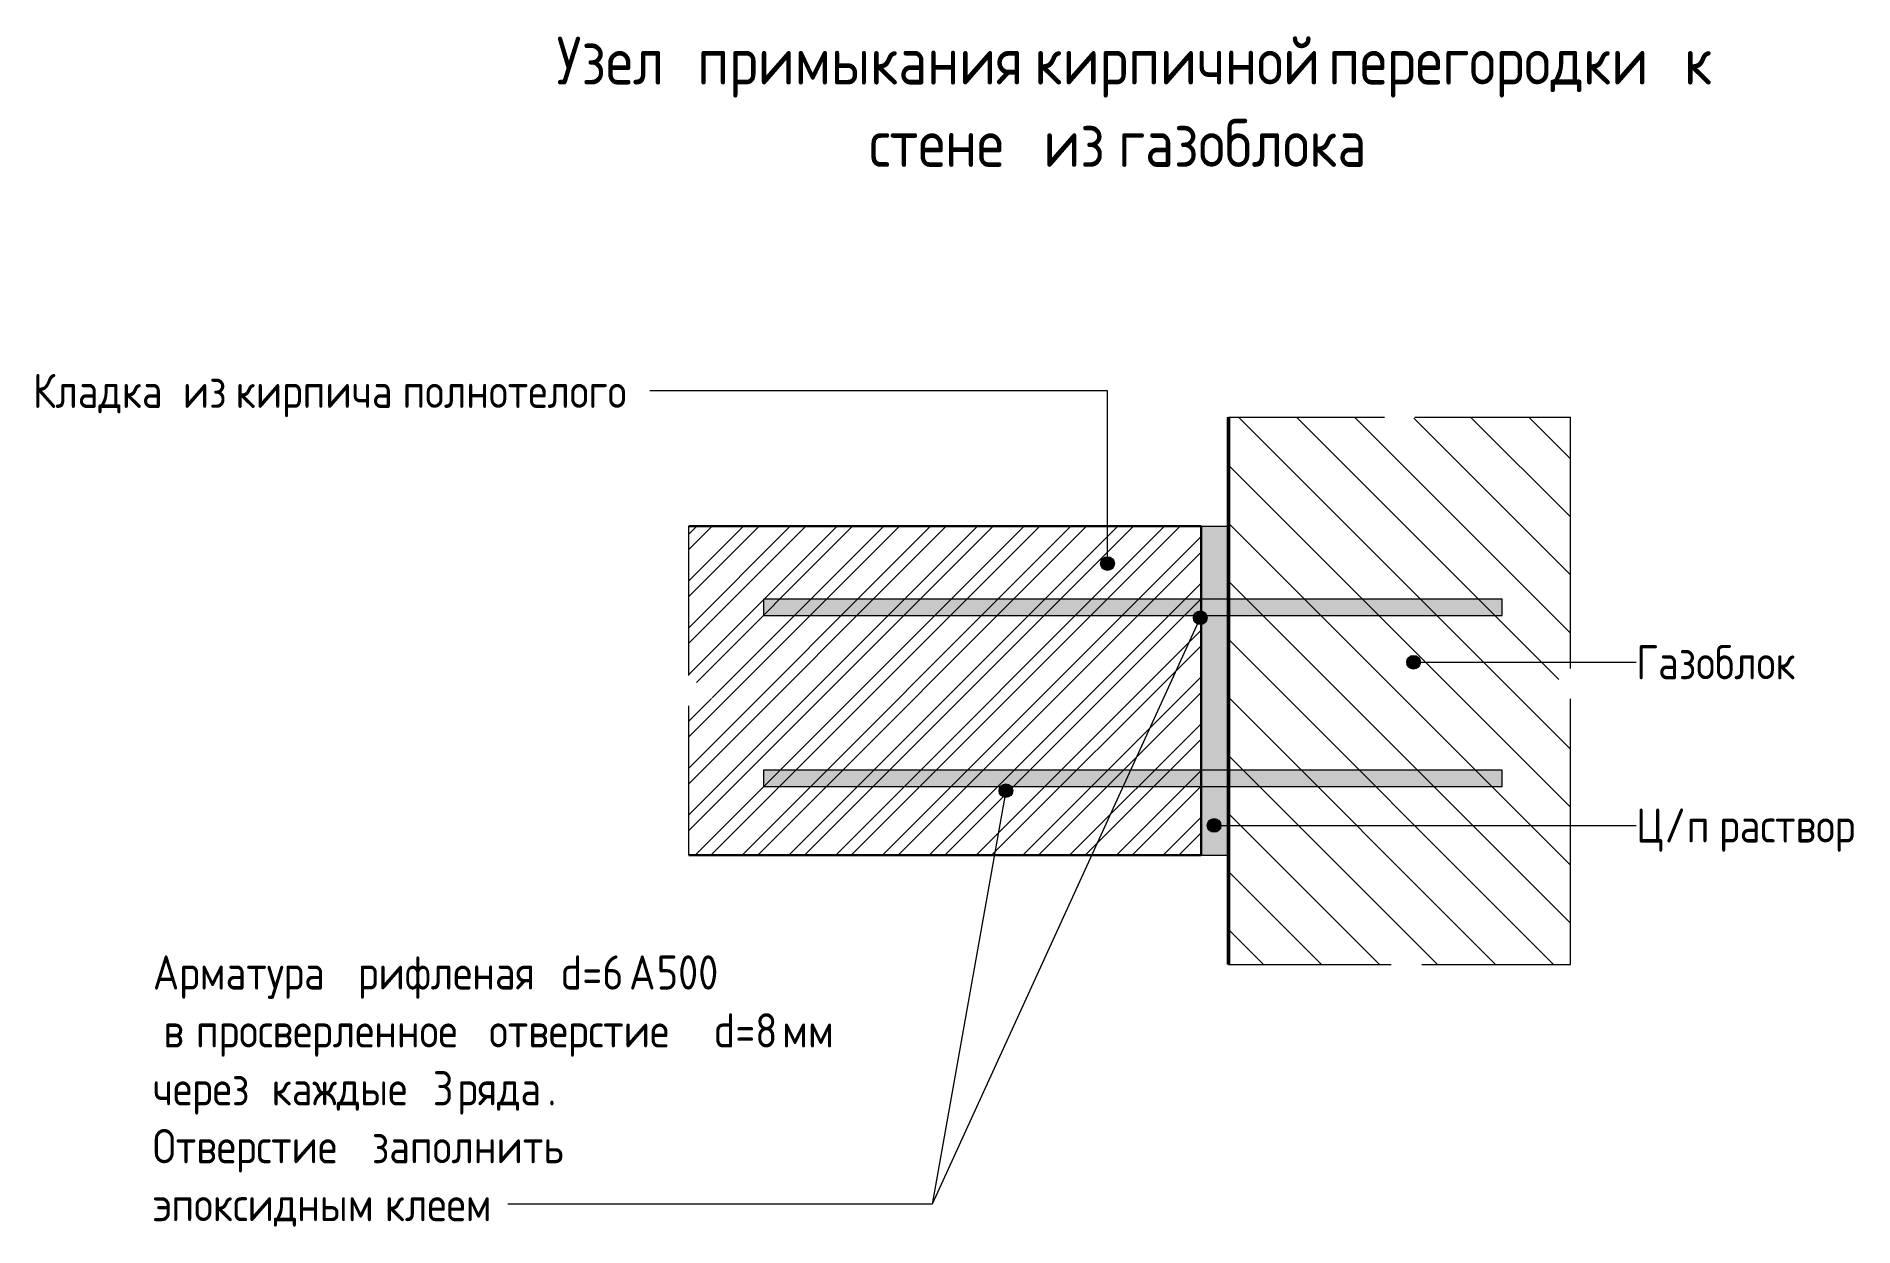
# Model space of a CAD drawing. Header units: millimetres. Extents: x -68946 to 690821, y -552984 to 293768.
# Drawn here: x 263801 to 264466, y 234420 to 234855 of the extents above; entities that cross this region are included whole.
import ezdxf

# ---------------------------------------------------------------- set-up
doc = ezdxf.new("R2010")
doc.units = ezdxf.units.MM
for name, color, linetype, lineweight in [('A-DETL-____-OTLN', 250, 'Continuous', 5), ('A-DETL-GENF-OTLN', 250, 'Continuous', 5), ('G-____-____-TEXT', 250, 'Continuous', 9)]:
    doc.layers.add(name, color=color, linetype=linetype, lineweight=lineweight)
doc.styles.add('GOST Common_3', font='', dxfattribs={"width": 0.9, "height": 12.5})
doc.styles.add('GOST Common_B', font='', dxfattribs={"width": 0.9, "height": 17.5})
doc.styles.get('GOST Common_3').set_extended_font_data('GOST Common')
doc.styles.get('GOST Common_B').set_extended_font_data('GOST Common', bold=True)

msp = doc.modelspace()

# ---------------------------------------------------------------- texts
at = {"layer": 'G-____-____-TEXT', "color": 7, "attachment_point": 1}
for s, insert, char_height, width, style in [('кирпичной', (264166.1194, 234855.3768), 17.5, 123.379706, 'GOST Common_B'), ('Узел', (263991.3952, 234855.3768), 17.5, 55.556944, 'GOST Common_B'), ('примыкания', (264042.8897, 234855.3768), 17.5, 142.499953, 'GOST Common_B'), ('перегородки', (264273.5733, 234855.3768), 17.5, 150.797419, 'GOST Common_B'), ('\\fGOST Common|b1|i0|c204|p34|;\\W.9;к', (264403.6491, 234855.3768), 17.5, 13.708856, 'GOST Common_B'), ('из', (264169.3936, 234825.2805), 17.5, 26.335434, 'GOST Common_B'), ('газоблока', (264196.778, 234825.2805), 17.5, 125.905022, 'GOST Common_B'), ('стене', (264105.6952, 234825.2805), 17.5, 70.348078, 'GOST Common_B'), ('Кладка', (263799.9514, 234732.1727), 12.5, 61.689853, 'GOST Common_3'), ('из', (263854.7202, 234732.1727), 12.5, 18.759487, 'GOST Common_3'), ('кирпича', (263874.0678, 234732.1727), 12.5, 69.2658, 'GOST Common_3'), ('полнотелого', (263935.0873, 234732.1727), 12.5, 109.67085, 'GOST Common_3'), ('Газоблок', (264386.1638, 234632.9835), 12.5, 78.284784, 'GOST Common_3'), ('\\fGOST Common|b0|i0|c204|p34|;\\W.9;Ц', (264386.1638, 234573.316), 12.5, 12.626578, 'GOST Common_3'), ('\\fGOST Common|b0|i0|c204|p34|;\\W.9;/', (264396.5818, 234573.316), 12.5, 9.740503, 'GOST Common_3'), ('\\fGOST Common|b0|i0|c204|p34|;\\W.9;п', (264404.6185, 234573.316), 12.5, 9.740503, 'GOST Common_3'), ('раствор', (264416.5247, 234573.316), 12.5, 70.348078, 'GOST Common_3'), ('Арматура', (263843.7918, 234519.5765), 12.5, 86.221491, 'GOST Common_3'), ('рифленая', (263918.8012, 234519.5765), 12.5, 81.531619, 'GOST Common_3'), (' d=6 ', (263986.0715, 234519.5765), 12.5, 38.601253, 'GOST Common_3'), ('\\fGOST Common|b0|i0|c204|p34|;\\W.9;А', (264017.9207, 234519.5765), 12.5, 12.265819, 'GOST Common_3'), ('500', (264028.041, 234519.5765), 12.5, 29.221509, 'GOST Common_3'), (' d=8 ', (264042.0309, 234498.4099), 12.5, 38.601253, 'GOST Common_3'), ('\\fGOST Common|b0|i0|c204|p34|;\\W.9;в', (263847.6613, 234498.4099), 12.5, 9.740503, 'GOST Common_3'), ('просверленное', (263859.5676, 234498.4099), 12.5, 125.183503, 'GOST Common_3'), ('отверстие', (263966.7238, 234498.4099), 12.5, 91.272122, 'GOST Common_3'), ('мм', (264073.8801, 234498.4099), 12.5, 21.645563, 'GOST Common_3'), (' 3 ', (263939.3394, 234477.2432), 12.5, 19.120247, 'GOST Common_3'), ('через', (263843.7918, 234477.2432), 12.5, 47.980997, 'GOST Common_3'), ('каждые', (263887.2496, 234477.2432), 12.5, 63.132891, 'GOST Common_3'), ('ряда', (263955.1152, 234477.2432), 12.5, 40.044291, 'GOST Common_3'), ('. ', (263988.1551, 234477.2432), 12.5, 8.658225, 'GOST Common_3'), ('Отверстие', (263843.7918, 234456.0765), 12.5, 92.3544, 'GOST Common_3'), ('заполнить', (263923.8613, 234456.0765), 12.5, 90.550603, 'GOST Common_3'), ('эпоксидным', (263843.7918, 234434.9099), 12.5, 98.12655, 'GOST Common_3'), ('клеем', (263928.6238, 234434.9099), 12.5, 49.784794, 'GOST Common_3')]:
    msp.add_mtext(s, dxfattribs=dict(at, insert=insert, char_height=char_height, width=width, style=style))

# ---------------------------------------------------------------- blocks, each defined once
blk = doc.blocks.new('ADSK_Обрыв_Линия - По умолчанию-34239678-АР2_Узлы крепления стен_2_7')
at = {"layer": 'A-DETL-GENF-OTLN', "lineweight": 9}
for p, q in [((0, 0), (54.63, 0)), ((65.76, 0), (120.25, 0))]:
    blk.add_line(p, q, dxfattribs=at)
blk = doc.blocks.new('ADSK_Обрыв_Линия - По умолчанию-34239680-АР2_Узлы крепления стен_2_7')
at = {"layer": 'A-DETL-GENF-OTLN', "lineweight": 9}
for p, q in [((0, 0), (59.5, 0)), ((70.63, 0), (125, 0))]:
    blk.add_line(p, q, dxfattribs=at)
blk = doc.blocks.new('ADSK_Обрыв_Линия - По умолчанию-37322059-АР2_Узлы крепления стен_2_7')
at = {"layer": 'A-DETL-GENF-OTLN', "lineweight": 9}
for p, q in [((0, 0), (97, 0)), ((108.13, 0), (200, 0))]:
    blk.add_line(p, q, dxfattribs=at)
blk = doc.blocks.new('ADSK_Обрыв_Линия - По умолчанию-34257341-АР2_Узлы крепления стен_2_7')
at = {"layer": 'A-DETL-GENF-OTLN', "lineweight": 9}
for p, q in [((0, 0), (57, 0)), ((68.13, 0), (125, 0))]:
    blk.add_line(p, q, dxfattribs=at)

# ---------------------------------------------------------------- hatches: boundary and pattern name
at = {"layer": 'A-DETL-GENF-OTLN'}
h = msp.add_hatch(dxfattribs=at)
h.set_pattern_fill('FP_46', color=130, style=0, pattern_type=2)
h.set_pattern_definition([(135, (260417.85, 232026.759), (-10.6066, -10.6066), [])])
h.paths.add_polyline_path([(264237.1107, 234516.2914), (264296.6107, 234516.2914), (264299.3607, 234524.9517), (264307.7415, 234516.2914), (264362.1107, 234516.2914), (264362.1107, 234613.2914), (264353.4504, 234616.0414), (264362.1107, 234624.4223), (264362.1107, 234716.2914), (264305.2415, 234716.2914), (264296.8607, 234707.6311), (264294.1107, 234716.2914), (264237.1107, 234716.2914), (264237.1107, 234578.2928)])
h = msp.add_hatch(dxfattribs=at)
h.set_pattern_fill('FP_47', color=130, style=0, pattern_type=2)
h.set_pattern_definition([(45, (260417.85, 232026.759), (-8.55387, 8.55387), []), (45, (260423.552, 232026.759), (-8.55387, 8.55387), [])])
h.paths.add_polyline_path([(264227.1107, 234556.1664), (264227.1107, 234676.4164), (264039.8053, 234676.4164), (264039.8053, 234621.9223), (264048.4656, 234613.5414), (264039.8053, 234610.7914), (264039.8053, 234556.1664), (264067.1107, 234556.1664)])
h = msp.add_hatch(dxfattribs=at)
h.set_pattern_fill('FP_39', color=130, style=0, pattern_type=2)
h.set_pattern_definition([(0, (260417.8504, 232026.7585), (4.064, 1.016), [0.16764, -2.88, 0.16764, -2.88, -16.256]), (0, (260417.8504, 232026.7585), (4.064, 1.016), [-6.096, 0.16764, -5.928, 0.16764, -2.88, -7.112]), (0, (260417.8504, 232026.7585), (4.064, 1.016), [-15.24, 0.16764, -1.864, 0.16764, -4.912]), (120, (260419.3744, 232027.2665), (-2.9118818, 3.01152724), [0.16764, -2.88, 0.16764, -2.88, -16.256]), (120, (260419.3744, 232027.2665), (-2.9118818, 3.01152724), [-6.096, 0.16764, -5.928, 0.16764, -2.88, -7.112]), (120, (260419.3744, 232027.2665), (-2.9118818, 3.01152724), [-15.24, 0.16764, -1.864, 0.16764, -4.912]), (240, (260419.8824, 232029.2985), (-1.1521182, -4.02752724), [0.16764, -2.88, 0.16764, -2.88, -16.256]), (240, (260419.8824, 232029.2985), (-1.1521182, -4.02752724), [-6.096, 0.16764, -5.928, 0.16764, -2.88, -7.112]), (240, (260419.8824, 232029.2985), (-1.1521182, -4.02752724), [-15.24, 0.16764, -1.864, 0.16764, -4.912])])
h.paths.add_polyline_path([(264237.1107, 234556.1664), (264237.1107, 234676.2914), (264227.1107, 234676.2914), (264227.1107, 234556.1664)])
at = {"layer": 'A-DETL-GENF-OTLN', "lineweight": 9}
for points in [[(264337.1107, 234643.7535), (264337.1107, 234649.7535), (264067.1107, 234649.7535), (264067.1107, 234643.7535), (264237.1107, 234643.7535)], [(264237.1107, 234581.2914), (264337.1107, 234581.2914), (264337.1107, 234587.2914), (264067.1107, 234587.2914), (264067.1107, 234581.2914), (264227.1107, 234581.2914)]]:
    msp.add_hatch(color=90, dxfattribs=at).paths.add_polyline_path(points)
at = {"layer": 'G-____-____-TEXT'}
h = msp.add_hatch(color=110, dxfattribs=at)
edge = h.paths.add_edge_path()
edge.add_arc((264192.8583, 234662.7997), 2.5, 0, 360)
h = msp.add_hatch(color=110, dxfattribs=at)
edge = h.paths.add_edge_path()
edge.add_arc((264226.772, 234642.9799), 2.5, 0, 360)
h = msp.add_hatch(color=110, dxfattribs=at)
edge = h.paths.add_edge_path()
edge.add_arc((264304.7839, 234626.7335), 2.5, 0, 360)
h = msp.add_hatch(color=110, dxfattribs=at)
edge = h.paths.add_edge_path()
edge.add_arc((264155.734, 234579.7722), 2.5, 0, 360)
h = msp.add_hatch(color=110, dxfattribs=at)
edge = h.paths.add_edge_path()
edge.add_arc((264231.8488, 234567.066), 2.5, 0, 360)

# ---------------------------------------------------------------- linework, layer by layer
at = {"layer": 'A-DETL-____-OTLN', "lineweight": 50}
msp.add_line((264237.1107, 234716.2914), (264237.1107, 234516.2914), dxfattribs=at)
at = {"layer": 'A-DETL-____-OTLN', "lineweight": 30}
for p, q in [((264227.1107, 234676.4164), (264039.8053, 234676.4164)), ((264227.1107, 234556.1664), (264227.1107, 234676.4164)), ((264039.8053, 234556.1664), (264227.1107, 234556.1664))]:
    msp.add_line(p, q, dxfattribs=at)
at = {"layer": 'A-DETL-____-OTLN', "lineweight": 20}
for p, q in [((264237.1107, 234676.2914), (264227.1107, 234676.2914)), ((264227.1107, 234556.1664), (264237.1107, 234556.1664))]:
    msp.add_line(p, q, dxfattribs=at)
at = {"layer": 'A-DETL-____-OTLN', "lineweight": 9}
for p, q in [((264337.1107, 234649.7535), (264067.1107, 234649.7535)), ((264067.1107, 234649.7535), (264067.1107, 234643.7535)), ((264337.1107, 234643.7535), (264337.1107, 234649.7535)), ((264067.1107, 234643.7535), (264337.1107, 234643.7535)), ((264337.1107, 234587.2914), (264067.1107, 234587.2914)), ((264067.1107, 234587.2914), (264067.1107, 234581.2914)), ((264337.1107, 234581.2914), (264337.1107, 234587.2914)), ((264067.1107, 234581.2914), (264337.1107, 234581.2914))]:
    msp.add_line(p, q, dxfattribs=at)
at = {"layer": 'G-____-____-TEXT', "color": 110}
for p, q in [((264124.5059, 234725.9227), (264025.5748, 234725.9227)), ((264192.8583, 234725.9227), (264124.5059, 234725.9227)), ((264192.8583, 234662.7997), (264192.8583, 234725.9227)), ((264226.772, 234642.9799), (264128.8096, 234428.6599)), ((264304.7839, 234626.7335), (264386.1638, 234626.7335)), ((264155.734, 234579.7722), (264128.8096, 234428.6599)), ((264231.8488, 234567.066), (264386.1638, 234567.066)), ((264128.8096, 234428.6599), (263973.5699, 234428.6599))]:
    msp.add_line(p, q, dxfattribs=at)
for centre in [(264192.8583, 234662.7997), (264226.772, 234642.9799), (264304.7839, 234626.7335), (264155.734, 234579.7722), (264231.8488, 234567.066)]:
    msp.add_circle(centre, 2.5, dxfattribs=at)

# ---------------------------------------------------------------- block references
at = {"layer": 'A-DETL-GENF-OTLN', "lineweight": 9}
for name, p in [('ADSK_Обрыв_Линия - По умолчанию-34257341-АР2_Узлы крепления стен_2_7', (264237.1107, 234716.2914)), ('ADSK_Обрыв_Линия - По умолчанию-34239680-АР2_Узлы крепления стен_2_7', (264237.1107, 234516.2914))]:
    msp.add_blockref(name, p, dxfattribs=at)
for name, p, rotation in [('ADSK_Обрыв_Линия - По умолчанию-37322059-АР2_Узлы крепления стен_2_7', (264362.1107, 234516.2914), 89.99999999999986), ('ADSK_Обрыв_Линия - По умолчанию-34239678-АР2_Узлы крепления стен_2_7', (264039.8053, 234556.1664), 90)]:
    msp.add_blockref(name, p, dxfattribs=dict(at, rotation=rotation))

msp.set_redraw_order([(e.dxf.handle, doc.entitydb.next_handle()) for e in msp.query("TEXT MTEXT ATTDEF DIMENSION ARC_DIMENSION")])  # texts and dimensions are drawn at this point

doc.saveas('drawing.dxf')
